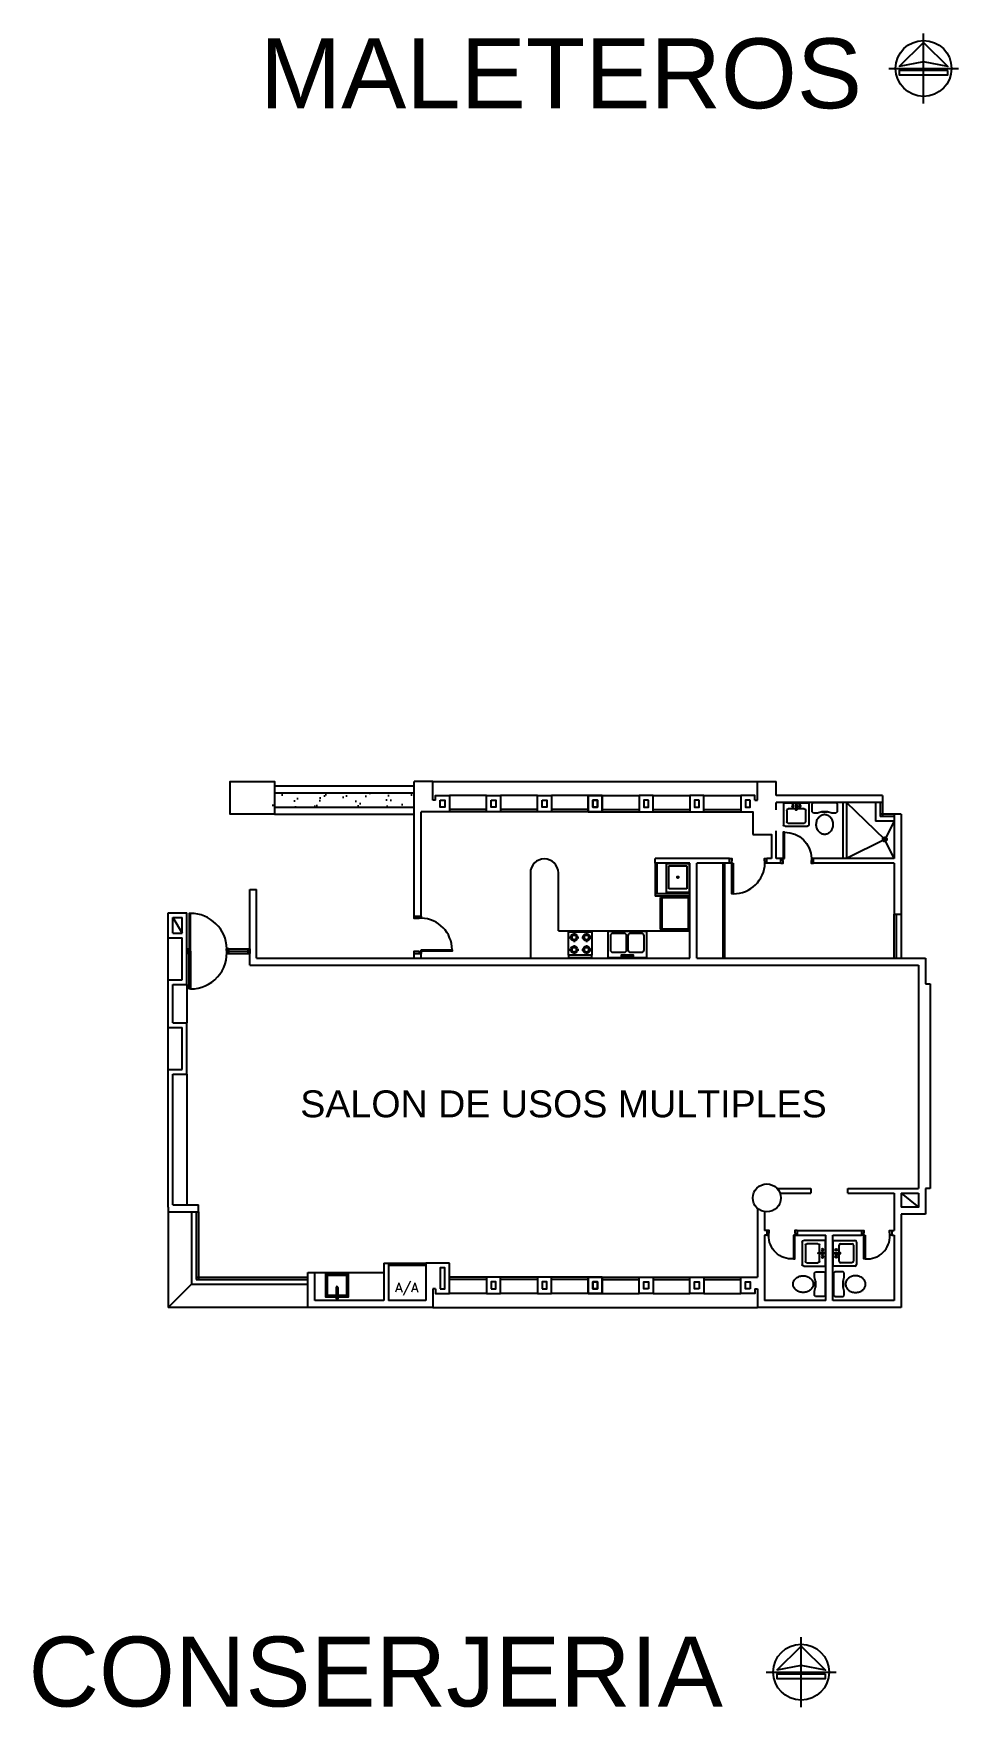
# Model space of a CAD drawing. Header units: millimetres. Extents: x -4638 to 11998, y -5967 to 10626.
# Drawn here: x 2749.27 to 2769.12, y 3328.18 to 3364.09 of the extents above; entities that cross this region are included whole.
import ezdxf

# ---------------------------------------------------------------- set-up
doc = ezdxf.new("R2010")
doc.units = ezdxf.units.MM
for name, color, linetype in [('COLUMNAS', 3, 'Continuous'), ('EQUIP-MOBILIARIO', 253, 'Continuous'), ('HATCH', 7, 'Continuous'), ('PAREDES', 1, 'Continuous'), ('PUERT-VENT', 253, 'Continuous'), ('TEXTO', 4, 'Continuous')]:
    doc.layers.add(name, color=color, linetype=linetype)
doc.layers.add('IGLESIAS', color=210, linetype='Continuous', lineweight=0)
doc.styles.add('esc100', font='romans.shx', dxfattribs={"height": 0.2})
doc.styles.get("Standard").update_dxf_attribs({"font": 'arial.ttf'})

msp = doc.modelspace()

# ---------------------------------------------------------------- texts
msp.add_text('SALON DE USOS MULTIPLES', height=0.57765).set_placement((2754.992, 3340.841))
at = {"char_height": 1.5, "attachment_point": 1}
for s, width, insert in [('MALETEROS', 8.4618, (2754.125, 3363.989)), ('CONSERJERIA', 15.32813, (2749.159, 3329.7))]:
    msp.add_mtext_dynamic_manual_height_columns(s, width=width, gutter_width=1, heights=[0], dxfattribs=dict(at, insert=insert))
at = {"layer": 'TEXTO', "style": 'esc100'}
msp.add_text('A/A', height=0.2, dxfattribs=at).set_placement((2757.03, 3337.087))

# ---------------------------------------------------------------- blocks, each defined once
blk = doc.blocks.new('Norte')
at = {"color": 7}
for p, q in [((0, -0.75), (0, 0.75)), ((-0.75, 0), (0.75, 0))]:
    blk.add_line(p, q, dxfattribs=at)
at = {"color": 3}
for points in [[(-0.523, 0.045), (0, 0.555), (0.523, 0.045), (0, 0.139)], [(0.523, -0.045), (-0.523, -0.045), (-0.523, -0.139), (0.523, -0.139)]]:
    blk.add_lwpolyline(points, close=True, dxfattribs=at)
at = {"color": 7}
blk.add_circle((0, 0), 0.6, dxfattribs=at)
blk = doc.blocks.new('P8015')
at = {"color": 253}
blk.add_lwpolyline([(0.72, 0.15), (0.72, 0.81), (0.75, 0.81), (0.75, 0.15)], close=True, dxfattribs=at)
for points in [[(0, 0.15), (0.04, 0.15), (0.04, 0.1), (0.05, 0.1), (0.05, 0), (0, 0)], [(0.8, 0), (0.75, 0), (0.75, 0.1), (0.76, 0.1), (0.76, 0.15), (0.8, 0.15)]]:
    blk.add_lwpolyline(points, dxfattribs=at)
blk.add_arc((0.717, 0.133), 0.677, 89.7554, 178.5344, dxfattribs=at)
blk = doc.blocks.new('P7010')
at = {"color": 253}
blk.add_lwpolyline([(0.62, 0.1), (0.62, 0.66), (0.65, 0.66), (0.65, 0.1)], close=True, dxfattribs=at)
for points in [[(0, 0.1), (0.04, 0.1), (0.04, 0.05), (0.05, 0.05), (0.05, 0), (0, 0)], [(0.7, 0), (0.65, 0), (0.65, 0.05), (0.66, 0.05), (0.66, 0.1), (0.7, 0.1)]]:
    blk.add_lwpolyline(points, dxfattribs=at)
blk.add_arc((0.617, 0.083), 0.577, 89.7137, 178.2762, dxfattribs=at)
blk = doc.blocks.new('Toilet1')
at = {"color": 253}
for p, q in [((0.051, 0.267), (0.025, 0.241)), ((0.025, 0.241), (0.025, -0.241)), ((0.229, 0.267), (0.051, 0.267)), ((0.254, 0.241), (0.229, 0.267)), ((0.229, 0.063), (0.254, 0.152)), ((0.229, -0.064), (0.229, 0.063)), ((0.229, 0.063), (0.229, -0.064)), ((0.254, 0.152), (0.254, 0.241)), ((0.025, -0.241), (0.051, -0.267)), ((0.051, -0.267), (0.229, -0.267)), ((0.254, -0.152), (0.229, -0.064)), ((0.229, -0.267), (0.254, -0.241)), ((0.254, -0.241), (0.254, -0.152))]:
    blk.add_line(p, q, dxfattribs=at)
blk.add_lwpolyline([(0.711, 0, 0.117036), (0.695, 0.066, 0.104338), (0.648, 0.126, 0.09029), (0.573, 0.168, 0.09898), (0.495, 0.178, 0.08237), (0.411, 0.164, 0.09029), (0.343, 0.126, 0.104338), (0.295, 0.066, 0.117036), (0.279, 0, 0.117036), (0.295, -0.066, 0.104338), (0.343, -0.126, 0.09029), (0.411, -0.164, 0.08237), (0.495, -0.178, 0.08237), (0.58, -0.164, 0.09029), (0.648, -0.126, 0.104338), (0.695, -0.066, 0.117036)], format="xyb", close=True, dxfattribs=at)
blk = doc.blocks.new('Lavam1')
at = {"color": 253}
for p, q in [((-0.275, 0), (-0.275, 0.465)), ((-0.24, 0.5), (0.24, 0.5)), ((-0.205, 0.16), (-0.205, 0.395)), ((-0.17, 0.43), (0.17, 0.43)), ((0.205, 0.395), (0.205, 0.16)), ((0.275, 0.465), (0.275, 0)), ((0.275, 0), (-0.275, 0)), ((-0.01, 0.125), (-0.17, 0.125)), ((-0.01, 0.035), (-0.01, 0.145)), ((0.01, 0.035), (0.01, 0.145)), ((0.17, 0.125), (0.01, 0.125)), ((0.275, 0.165), (0.275, 0.035))]:
    blk.add_line(p, q, dxfattribs=at)
for centre in [(-0.074, 0.064), (0.074, 0.064)]:
    blk.add_circle(centre, 0.0225, dxfattribs=at)
for centre, radius, start, end in [((-0.24, 0.465), 0.035, 90, 180), ((-0.17, 0.395), 0.035, 90, 180), ((0.17, 0.395), 0.035, 0, 90), ((0.24, 0.465), 0.035, 0, 90), ((-0.17, 0.16), 0.035, 180, 270), ((0, 0.145), 0.01, 0, 180), ((0, 0.035), 0.01, 180, 0), ((0.17, 0.16), 0.035, 270, 0)]:
    blk.add_arc(centre, radius, start, end, dxfattribs=at)
blk = doc.blocks.new('P8010')
at = {"color": 253}
blk.add_lwpolyline([(0.72, 0.1), (0.72, 0.76), (0.75, 0.76), (0.75, 0.1)], close=True, dxfattribs=at)
for points in [[(0, 0.1), (0.04, 0.1), (0.04, 0.05), (0.05, 0.05), (0.05, 0), (0, 0)], [(0.8, 0), (0.75, 0), (0.75, 0.05), (0.76, 0.05), (0.76, 0.1), (0.8, 0.1)]]:
    blk.add_lwpolyline(points, dxfattribs=at)
blk.add_arc((0.717, 0.083), 0.677, 89.7554, 178.5344, dxfattribs=at)
blk = doc.blocks.new('Nevera')
at = {"color": 253}
for p, q in [((0.75, 0.9), (0.75, 0)), ((0.8, 0.3), (0.75, 0.3))]:
    blk.add_line(p, q, dxfattribs=at)
blk.add_lwpolyline([(0.8, 0), (0, 0), (0, 0.9), (0.8, 0.9)], close=True, dxfattribs=at)
blk = doc.blocks.new('Cocina1')
at = {"color": 253}
for p, q in [((-0.1, 0), (-0.03, 0)), ((0, 0.1), (0, 0.03)), ((0.03, 0), (0.1, 0)), ((0.166, 0), (0.236, 0)), ((0.266, 0.1), (0.266, 0.03)), ((0.296, 0), (0.366, 0)), ((-0.1, -0.266), (-0.03, -0.266)), ((0, -0.03), (0, -0.1)), ((0, -0.166), (0, -0.236)), ((0, -0.296), (0, -0.366)), ((0.03, -0.266), (0.1, -0.266)), ((0.166, -0.266), (0.236, -0.266)), ((0.266, -0.03), (0.266, -0.1)), ((0.266, -0.166), (0.266, -0.236)), ((0.266, -0.296), (0.266, -0.366)), ((0.296, -0.266), (0.366, -0.266))]:
    blk.add_line(p, q, dxfattribs=at)
blk.add_lwpolyline([(-0.117, -0.383), (-0.117, 0.117), (0.383, 0.117), (0.383, -0.383)], close=True, dxfattribs=at)
blk.add_lwpolyline([(-0.117, -0.381), (-0.117, -0.431), (0.383, -0.431), (0.383, -0.383)], dxfattribs=at)
for centre, radius in [((0, 0), 0.075), ((0, 0), 0.05), ((0.266, 0), 0.075), ((0.266, 0), 0.05), ((0, -0.266), 0.075), ((0, -0.266), 0.05), ((0.266, -0.266), 0.075), ((0.266, -0.266), 0.05)]:
    blk.add_circle(centre, radius, dxfattribs=at)
blk = doc.blocks.new('Lavaplatos')
at = {"color": 253}
for points in [[(-0.42, 0), (-0.42, -0.56), (0.42, -0.56), (0.42, 0)], [(0.125, -0.015), (0.125, -0.055), (-0.125, -0.055), (-0.125, -0.015)]]:
    blk.add_lwpolyline(points, close=True, dxfattribs=at)
for points in [[(-0.31, -0.515), (-0.065, -0.515, 0.414214), (-0.015, -0.465), (-0.015, -0.16, 0.414214), (-0.065, -0.11), (-0.31, -0.11, 0.414214), (-0.36, -0.16), (-0.36, -0.465, 0.414214)], [(0.065, -0.11, 0.414214), (0.015, -0.16), (0.015, -0.465, 0.414214), (0.065, -0.515), (0.31, -0.515, 0.414214), (0.36, -0.465), (0.36, -0.16, 0.414214), (0.31, -0.11)]]:
    blk.add_lwpolyline(points, format="xyb", close=True, dxfattribs=at)
blk = doc.blocks.new('P6510')
at = {"color": 253}
blk.add_lwpolyline([(0.57, 0.1), (0.57, 0.61), (0.6, 0.61), (0.6, 0.1)], close=True, dxfattribs=at)
for points in [[(0, 0.1), (0.04, 0.1), (0.04, 0.05), (0.05, 0.05), (0.05, 0), (0, 0)], [(0.65, 0), (0.6, 0), (0.6, 0.05), (0.61, 0.05), (0.61, 0.1), (0.65, 0.1)]]:
    blk.add_lwpolyline(points, dxfattribs=at)
blk.add_arc((0.534, 0.117), 0.494, 85.8252, 181.9714, dxfattribs=at)
blk = doc.blocks.new('Lavacop')
for points in [[(-0.312, 0.214), (-0.543, 0.214), (-0.543, -0.281), (-0.048, -0.281), (-0.048, 0.214), (-0.277, 0.214)], [(-0.312, 0.179), (-0.508, 0.179), (-0.508, -0.246), (-0.083, -0.246), (-0.083, 0.179), (-0.277, 0.179)], [(-0.312, 0.011), (-0.312, 0.257)], [(-0.277, 0.011), (-0.277, 0.257)]]:
    blk.add_lwpolyline(points)
for centre, start, end in [((-0.295, 0.257), 360, 180), ((-0.295, 0.011), 180, 0)]:
    blk.add_arc(centre, 0.0177, start, end)

# ---------------------------------------------------------------- hatches: boundary and pattern name
at = {"layer": 'HATCH'}
h = msp.add_hatch(dxfattribs=at)
h.set_pattern_fill('AR-SAND', color=256, scale=0.01, angle=90, style=0)
h.set_pattern_definition([(127.5, (-197663.2493, -201436.97083), (-0.48941323733, -0.01600031296), [0, -0.38608, 0, -0.4318, 0, -0.41275]), (97.5, (-197663.2493, -201436.9708), (-0.7168251006, 0.4495232831), [0, -0.20828, 0, -0.34798, 0, -0.13335]), (57.5, (-197663.2493, -201437.28325), (-0.0014371847, 0.79099237024), [0, -0.127, 0, -0.4572, 0, -0.5969]), (47.5, (-197663.2493, -201437.28325), (-0.2229293233, 0.7635564525), [0, -0.0635, 0, -0.29972, 0, -0.3429])])
h.paths.add_polyline_path([(2757.439, 3347.797), (2754.389, 3347.797), (2754.389, 3347.497), (2757.439, 3347.497)])
at = {"layer": 'IGLESIAS'}
h = msp.add_hatch(dxfattribs=at)
h.set_pattern_fill('CROSS', color=256, scale=0.087)
edge = h.paths.add_edge_path()
edge.add_line((3730.069, 2357.962), (3755.991, 2314.762))
edge.add_line((3755.991, 2314.762), (3735.877, 2305.357))
edge.add_line((3735.877, 2305.357), (3663.109, 2259.089))
edge.add_arc((3659.852, 2266.628), 8.212, 212.7492, 293.3676, ccw=False)
edge.add_line((3652.945, 2262.185), (3630.118, 2297.676))
edge.add_arc((3633.724, 2299.995), 4.288, 167.9229, 212.7492, ccw=False)
edge.add_arc((-13601538.129, 23970128.285), 27560067.798, 299.5811042798, 299.5813446189)

# ---------------------------------------------------------------- linework, layer by layer
for p, q in [((2757.439, 3347.947), (2754.439, 3347.947)), ((2757.439, 3347.797), (2754.439, 3347.797)), ((2757.839, 3348.047), (2764.806, 3348.047)), ((2758.989, 3347.747), (2758.197, 3347.747)), ((2760.081, 3347.747), (2759.289, 3347.747)), ((2761.173, 3347.747), (2760.381, 3347.747)), ((2761.473, 3347.747), (2762.265, 3347.747)), ((2762.565, 3347.747), (2763.356, 3347.747)), ((2763.656, 3347.747), (2764.448, 3347.747)), ((2754.439, 3347.497), (2757.439, 3347.497)), ((2754.439, 3347.347), (2757.439, 3347.347)), ((2766.639, 3347.597), (2766.639, 3346.397)), ((2766.719, 3347.597), (2766.719, 3346.397)), ((2767.339, 3347.597), (2767.339, 3347.197)), ((2767.739, 3347.197), (2767.339, 3347.197)), ((2763.356, 3345.639), (2762.606, 3345.639)), ((2762.606, 3345.639), (2762.606, 3345.589)), ((2763.356, 3345.589), (2762.606, 3345.589)), ((2767.889, 3345.197), (2767.889, 3344.254)), ((2752.256, 3345.129), (2752.456, 3344.792)), ((2752.156, 3343.792), (2752.156, 3344.692)), ((2752.556, 3343.692), (2752.556, 3342.867)), ((2752.156, 3341.867), (2752.156, 3342.767)), ((2767.889, 3339.212), (2768.262, 3338.912)), ((2752.156, 3338.812), (2752.156, 3336.762)), ((2758.989, 3337.062), (2758.197, 3337.062)), ((2760.081, 3337.062), (2759.289, 3337.062)), ((2761.173, 3337.062), (2760.381, 3337.062)), ((2761.473, 3337.062), (2762.265, 3337.062)), ((2762.565, 3337.062), (2763.356, 3337.062)), ((2763.656, 3337.062), (2764.448, 3337.062)), ((2755.156, 3336.762), (2752.156, 3336.762))]:
    msp.add_line(p, q)
at = {"color": 253}
for p, q in [((2767.538, 3346.803), (2766.719, 3347.597)), ((2767.739, 3347.197), (2767.538, 3346.803)), ((2767.538, 3346.803), (2766.719, 3346.397)), ((2767.739, 3346.397), (2767.538, 3346.803)), ((2759.931, 3346.085), (2759.931, 3344.243)), ((2760.531, 3344.843), (2760.531, 3346.085)), ((2760.531, 3344.843), (2763.356, 3344.843)), ((2752.556, 3341.767), (2752.556, 3338.962)), ((2752.656, 3338.812), (2752.656, 3337.262)), ((2755.306, 3337.512), (2756.789, 3337.512)), ((2752.656, 3337.262), (2752.156, 3336.762)), ((2752.656, 3337.262), (2755.156, 3337.262)), ((2757.839, 3336.762), (2764.806, 3336.762))]:
    msp.add_line(p, q, dxfattribs=at)
for points in [[(2752.636, 3344.406), (2752.636, 3345.215), (2752.606, 3345.215), (2752.606, 3344.406)], [(2752.636, 3344.404), (2752.636, 3343.595), (2752.606, 3343.595), (2752.606, 3344.404)]]:
    msp.add_lwpolyline(points, close=True, dxfattribs=at)
for points in [[(2752.556, 3344.455), (2752.596, 3344.455), (2752.596, 3344.355), (2752.556, 3344.355)], [(2753.456, 3344.455), (2753.416, 3344.455), (2753.416, 3344.355), (2753.456, 3344.355)]]:
    msp.add_lwpolyline(points, dxfattribs=at)
msp.add_circle((2767.538, 3346.803), 0.0458, dxfattribs=at)
for centre, radius, start, end in [((2760.231, 3346.085), 0.3, 0, 180), ((2752.639, 3344.438), 0.777, 1.2746, 90.2135), ((2752.639, 3344.372), 0.777, 269.7865, 6.1082)]:
    msp.add_arc(centre, radius, start, end, dxfattribs=at)
at = {"layer": 'COLUMNAS'}
msp.add_lwpolyline([(2754.439, 3347.347), (2753.489, 3347.347), (2753.489, 3348.047), (2754.439, 3348.047), (2754.439, 3347.347)], dxfattribs=at)
msp.add_circle((2765.006, 3339.112), 0.3, dxfattribs=at)
at = {"layer": 'EQUIP-MOBILIARIO', "color": 253}
for p, q in [((2762.85, 3346.287), (2763.34, 3346.287)), ((2762.85, 3345.667), (2762.85, 3346.287)), ((2763.34, 3346.287), (2763.34, 3345.667)), ((2762.9, 3346.237), (2763.29, 3346.237)), ((2762.9, 3345.744), (2762.9, 3346.237)), ((2763.29, 3346.237), (2763.29, 3345.744)), ((2763.34, 3345.667), (2762.85, 3345.667)), ((2763.29, 3345.744), (2762.9, 3345.744))]:
    msp.add_line(p, q, dxfattribs=at)
msp.add_circle((2763.095, 3345.992), 0.017, dxfattribs=at)
at = {"layer": 'PAREDES'}
for p, q in [((2757.439, 3345.154), (2757.439, 3348.047)), ((2757.839, 3348.047), (2757.439, 3348.047)), ((2757.839, 3347.647), (2757.839, 3348.047)), ((2764.806, 3347.647), (2764.806, 3348.047)), ((2764.806, 3348.047), (2765.206, 3348.047)), ((2765.206, 3347.747), (2765.206, 3348.047)), ((2767.489, 3347.747), (2765.206, 3347.747)), ((2767.489, 3347.747), (2767.489, 3347.597)), ((2757.589, 3345.154), (2757.589, 3347.397)), ((2757.897, 3347.647), (2757.839, 3347.647)), ((2764.748, 3347.647), (2764.806, 3347.647)), ((2767.489, 3347.597), (2765.206, 3347.597)), ((2765.206, 3347.436), (2765.206, 3347.597)), ((2767.739, 3347.347), (2767.739, 3346.397)), ((2767.889, 3347.347), (2767.739, 3347.347)), ((2767.889, 3347.347), (2767.889, 3345.197)), ((2765.206, 3346.397), (2765.206, 3346.988)), ((2764.206, 3346.397), (2762.606, 3346.397)), ((2762.606, 3346.297), (2762.606, 3346.397)), ((2763.356, 3346.297), (2762.606, 3346.297)), ((2763.356, 3344.254), (2763.356, 3346.297)), ((2764.206, 3346.297), (2763.506, 3346.297)), ((2763.506, 3344.254), (2763.506, 3346.297)), ((2764.206, 3346.297), (2764.206, 3346.397)), ((2765.106, 3346.397), (2765.006, 3346.397)), ((2765.006, 3346.297), (2765.006, 3346.397)), ((2765.306, 3346.297), (2765.006, 3346.297)), ((2765.306, 3346.397), (2765.206, 3346.397)), ((2765.306, 3346.297), (2765.306, 3346.397)), ((2767.739, 3346.397), (2766.006, 3346.397)), ((2766.006, 3346.297), (2766.006, 3346.397)), ((2767.739, 3346.297), (2766.006, 3346.297)), ((2767.739, 3346.297), (2767.739, 3345.197)), ((2753.906, 3344.104), (2753.906, 3345.729)), ((2753.906, 3345.729), (2754.056, 3345.729)), ((2754.056, 3344.254), (2754.056, 3345.729)), ((2752.156, 3345.229), (2752.556, 3345.229)), ((2752.156, 3344.692), (2752.156, 3345.229)), ((2752.556, 3343.692), (2752.556, 3345.229)), ((2767.739, 3345.197), (2767.889, 3345.197)), ((2752.256, 3345.129), (2752.456, 3345.129)), ((2752.256, 3344.792), (2752.256, 3345.129)), ((2752.456, 3344.792), (2752.456, 3345.129)), ((2757.439, 3345.154), (2757.589, 3345.154)), ((2752.156, 3344.692), (2752.456, 3344.692)), ((2752.256, 3344.792), (2752.456, 3344.792)), ((2752.456, 3343.792), (2752.456, 3344.692)), ((2757.439, 3344.254), (2757.439, 3344.354)), ((2757.589, 3344.254), (2757.589, 3344.354)), ((2768.262, 3344.104), (2768.262, 3339.312)), ((2768.412, 3344.254), (2768.412, 3343.704)), ((2752.156, 3342.767), (2752.156, 3343.792)), ((2752.156, 3343.792), (2752.456, 3343.792)), ((2752.256, 3342.867), (2752.256, 3343.692)), ((2752.256, 3343.692), (2752.556, 3343.692)), ((2768.412, 3343.704), (2768.512, 3343.704)), ((2768.512, 3343.704), (2768.512, 3339.312)), ((2752.156, 3342.767), (2752.456, 3342.767)), ((2752.256, 3342.867), (2752.556, 3342.867)), ((2752.456, 3341.867), (2752.456, 3342.767)), ((2752.556, 3341.767), (2752.556, 3342.867)), ((2752.156, 3338.912), (2752.156, 3341.867)), ((2752.156, 3341.867), (2752.456, 3341.867)), ((2752.256, 3338.962), (2752.256, 3341.767)), ((2752.256, 3341.767), (2752.556, 3341.767)), ((2765.23, 3339.312), (2765.948, 3339.312)), ((2765.289, 3339.212), (2765.948, 3339.212)), ((2765.948, 3339.312), (2765.948, 3339.212)), ((2766.748, 3339.312), (2768.262, 3339.312)), ((2766.748, 3339.212), (2766.748, 3339.312)), ((2766.748, 3339.212), (2767.739, 3339.212)), ((2767.739, 3339.212), (2767.739, 3338.412)), ((2767.889, 3339.212), (2767.889, 3338.912)), ((2767.889, 3339.212), (2768.262, 3339.212)), ((2768.512, 3339.312), (2768.412, 3339.312)), ((2768.412, 3339.312), (2768.412, 3338.762)), ((2752.156, 3338.912), (2752.156, 3338.812)), ((2752.156, 3338.812), (2752.806, 3338.812)), ((2752.256, 3338.962), (2752.806, 3338.962)), ((2752.806, 3338.812), (2752.806, 3338.962)), ((2764.806, 3338.888), (2764.806, 3337.412)), ((2764.956, 3338.816), (2764.956, 3338.412)), ((2767.889, 3338.762), (2767.889, 3336.762)), ((2768.412, 3338.762), (2767.889, 3338.762)), ((2765.006, 3338.412), (2764.956, 3338.412)), ((2765.006, 3338.412), (2765.006, 3338.312)), ((2765.656, 3338.412), (2765.656, 3338.312)), ((2765.656, 3338.412), (2767.039, 3338.412)), ((2767.039, 3338.412), (2767.039, 3338.312)), ((2767.689, 3338.412), (2767.689, 3338.312)), ((2767.689, 3338.412), (2767.739, 3338.412)), ((2764.956, 3338.312), (2764.956, 3336.912)), ((2765.006, 3338.312), (2764.956, 3338.312)), ((2765.656, 3338.312), (2766.273, 3338.312)), ((2766.273, 3336.912), (2766.273, 3338.312)), ((2766.423, 3338.312), (2767.039, 3338.312)), ((2766.423, 3336.912), (2766.423, 3338.312)), ((2767.689, 3338.312), (2767.739, 3338.312)), ((2767.739, 3338.312), (2767.739, 3336.912)), ((2756.789, 3337.712), (2756.789, 3336.912)), ((2756.789, 3337.712), (2756.889, 3337.712)), ((2756.889, 3337.712), (2756.889, 3336.912)), ((2757.689, 3337.712), (2757.689, 3336.912)), ((2755.156, 3337.512), (2755.306, 3337.512)), ((2757.839, 3337.162), (2757.839, 3336.762)), ((2757.897, 3337.162), (2757.839, 3337.162)), ((2764.748, 3337.162), (2764.806, 3337.162)), ((2764.806, 3337.162), (2764.806, 3336.762)), ((2757.839, 3336.762), (2755.156, 3336.762)), ((2756.789, 3336.912), (2755.306, 3336.912)), ((2757.689, 3336.912), (2756.889, 3336.912))]:
    msp.add_line(p, q, dxfattribs=at)
for points in [[(2757.897, 3347.647), (2757.897, 3347.747), (2758.197, 3347.747), (2758.197, 3347.397), (2757.589, 3347.397)], [(2764.748, 3347.647), (2764.748, 3347.747), (2764.448, 3347.747), (2764.448, 3347.397), (2764.706, 3347.397), (2764.706, 3346.912)], [(2764.706, 3346.912), (2765.106, 3346.912), (2765.106, 3346.397)], [(2753.906, 3344.104), (2768.262, 3344.104)], [(2754.056, 3344.254), (2763.356, 3344.254)], [(2757.439, 3344.354), (2757.589, 3344.354)], [(2763.506, 3344.254), (2768.412, 3344.254)], [(2768.262, 3339.212), (2768.262, 3338.912), (2767.889, 3338.912)], [(2768.262, 3338.912), (2767.889, 3338.912)], [(2758.197, 3337.712), (2757.689, 3337.712)], [(2758.197, 3337.062), (2758.197, 3337.712)], [(2755.156, 3336.762), (2755.156, 3337.512)], [(2755.306, 3336.912), (2755.306, 3337.512)], [(2764.748, 3337.162), (2764.748, 3337.062), (2764.448, 3337.062), (2764.448, 3337.412), (2764.806, 3337.412)], [(2757.897, 3337.162), (2757.897, 3337.062), (2758.197, 3337.062)], [(2767.889, 3336.762), (2764.806, 3336.762)], [(2766.273, 3336.912), (2764.956, 3336.912)], [(2767.739, 3336.912), (2766.423, 3336.912)]]:
    msp.add_lwpolyline(points, dxfattribs=at)
for points in [[(2758.989, 3347.747), (2759.289, 3347.747), (2759.289, 3347.397), (2758.989, 3347.397)], [(2760.081, 3347.747), (2760.381, 3347.747), (2760.381, 3347.397), (2760.081, 3347.397)], [(2761.473, 3347.747), (2761.173, 3347.747), (2761.173, 3347.397), (2761.473, 3347.397)], [(2761.173, 3347.747), (2761.473, 3347.747), (2761.473, 3347.397), (2761.173, 3347.397)], [(2762.565, 3347.747), (2762.265, 3347.747), (2762.265, 3347.397), (2762.565, 3347.397)], [(2763.656, 3347.747), (2763.356, 3347.747), (2763.356, 3347.397), (2763.656, 3347.397)], [(2757.997, 3347.647), (2758.097, 3347.647), (2758.097, 3347.497), (2757.997, 3347.497)], [(2759.089, 3347.647), (2759.189, 3347.647), (2759.189, 3347.497), (2759.089, 3347.497)], [(2760.181, 3347.647), (2760.281, 3347.647), (2760.281, 3347.497), (2760.181, 3347.497)], [(2761.373, 3347.647), (2761.273, 3347.647), (2761.273, 3347.497), (2761.373, 3347.497)], [(2761.273, 3347.647), (2761.373, 3347.647), (2761.373, 3347.497), (2761.273, 3347.497)], [(2762.465, 3347.647), (2762.365, 3347.647), (2762.365, 3347.497), (2762.465, 3347.497)], [(2763.556, 3347.647), (2763.456, 3347.647), (2763.456, 3347.497), (2763.556, 3347.497)], [(2764.648, 3347.647), (2764.548, 3347.647), (2764.548, 3347.497), (2764.648, 3347.497)], [(2757.997, 3337.162), (2758.097, 3337.162), (2758.097, 3337.612), (2757.997, 3337.612)], [(2758.989, 3337.062), (2759.289, 3337.062), (2759.289, 3337.412), (2758.989, 3337.412)], [(2759.089, 3337.162), (2759.189, 3337.162), (2759.189, 3337.312), (2759.089, 3337.312)], [(2760.081, 3337.062), (2760.381, 3337.062), (2760.381, 3337.412), (2760.081, 3337.412)], [(2760.181, 3337.162), (2760.281, 3337.162), (2760.281, 3337.312), (2760.181, 3337.312)], [(2761.473, 3337.062), (2761.173, 3337.062), (2761.173, 3337.412), (2761.473, 3337.412)], [(2761.173, 3337.062), (2761.473, 3337.062), (2761.473, 3337.412), (2761.173, 3337.412)], [(2761.373, 3337.162), (2761.273, 3337.162), (2761.273, 3337.312), (2761.373, 3337.312)], [(2761.273, 3337.162), (2761.373, 3337.162), (2761.373, 3337.312), (2761.273, 3337.312)], [(2762.565, 3337.062), (2762.265, 3337.062), (2762.265, 3337.412), (2762.565, 3337.412)], [(2762.465, 3337.162), (2762.365, 3337.162), (2762.365, 3337.312), (2762.465, 3337.312)], [(2763.656, 3337.062), (2763.356, 3337.062), (2763.356, 3337.412), (2763.656, 3337.412)], [(2763.556, 3337.162), (2763.456, 3337.162), (2763.456, 3337.312), (2763.556, 3337.312)], [(2764.648, 3337.162), (2764.548, 3337.162), (2764.548, 3337.312), (2764.648, 3337.312)]]:
    msp.add_lwpolyline(points, close=True, dxfattribs=at)
at = {"layer": 'PUERT-VENT'}
for p, q in [((2758.989, 3347.447), (2758.197, 3347.447)), ((2758.989, 3347.397), (2758.197, 3347.397)), ((2760.081, 3347.447), (2759.289, 3347.447)), ((2760.081, 3347.397), (2759.289, 3347.397)), ((2761.173, 3347.447), (2760.381, 3347.447)), ((2761.173, 3347.397), (2760.381, 3347.397)), ((2761.473, 3347.447), (2762.265, 3347.447)), ((2761.473, 3347.397), (2762.265, 3347.397)), ((2762.565, 3347.447), (2763.356, 3347.447)), ((2762.565, 3347.397), (2763.356, 3347.397)), ((2763.656, 3347.447), (2764.448, 3347.447)), ((2763.656, 3347.397), (2764.448, 3347.397)), ((2767.439, 3347.597), (2767.439, 3347.297)), ((2767.739, 3347.347), (2767.439, 3347.347)), ((2767.489, 3347.597), (2767.489, 3347.297)), ((2767.739, 3347.297), (2767.439, 3347.297)), ((2762.606, 3346.297), (2762.606, 3345.639)), ((2762.646, 3346.297), (2762.646, 3345.639)), ((2764.066, 3344.254), (2764.066, 3346.297)), ((2764.106, 3344.254), (2764.106, 3346.297)), ((2762.606, 3345.978), (2762.646, 3345.978)), ((2764.066, 3345.275), (2764.106, 3345.275)), ((2767.739, 3344.254), (2767.739, 3345.197)), ((2767.789, 3344.254), (2767.789, 3345.197)), ((2752.556, 3344.355), (2752.556, 3344.455)), ((2753.456, 3344.355), (2753.456, 3344.455)), ((2753.456, 3344.455), (2753.866, 3344.455)), ((2753.456, 3344.405), (2753.866, 3344.405)), ((2753.456, 3344.355), (2753.866, 3344.355)), ((2753.866, 3344.455), (2753.866, 3344.355)), ((2753.866, 3344.455), (2753.906, 3344.455)), ((2753.866, 3344.355), (2753.906, 3344.355)), ((2753.906, 3344.455), (2753.906, 3344.355)), ((2752.756, 3338.812), (2752.756, 3337.362)), ((2752.806, 3338.812), (2752.806, 3337.362)), ((2757.289, 3337.672), (2757.289, 3337.712)), ((2752.756, 3337.412), (2755.156, 3337.412)), ((2752.756, 3337.362), (2755.156, 3337.362)), ((2758.989, 3337.412), (2758.197, 3337.412)), ((2758.989, 3337.362), (2758.197, 3337.362)), ((2760.081, 3337.412), (2759.289, 3337.412)), ((2760.081, 3337.362), (2759.289, 3337.362)), ((2761.173, 3337.412), (2760.381, 3337.412)), ((2761.173, 3337.362), (2760.381, 3337.362)), ((2761.473, 3337.412), (2762.265, 3337.412)), ((2761.473, 3337.362), (2762.265, 3337.362)), ((2762.565, 3337.412), (2763.356, 3337.412)), ((2762.565, 3337.362), (2763.356, 3337.362)), ((2763.656, 3337.412), (2764.448, 3337.412)), ((2763.656, 3337.362), (2764.448, 3337.362))]:
    msp.add_line(p, q, dxfattribs=at)
at = {"layer": 'PUERT-VENT', "color": 253}
for p, q in [((2756.889, 3337.712), (2757.689, 3337.712)), ((2756.889, 3337.672), (2757.689, 3337.672))]:
    msp.add_line(p, q, dxfattribs=at)

# ---------------------------------------------------------------- block references
at = {"layer": 'EQUIP-MOBILIARIO', "xscale": -1}
for name, p, rotation in [('Lavam1', (2765.637, 3347.584), 180), ('Toilet1', (2766.246, 3347.621), 90), ('Lavam1', (2766.263, 3337.925), 90)]:
    msp.add_blockref(name, p, dxfattribs=dict(at, rotation=rotation))
at = {"layer": 'EQUIP-MOBILIARIO', "xscale": 0.75, "yscale": 0.75, "zscale": 0.75, "rotation": 180}
msp.add_blockref('Nevera', (2763.321, 3345.555), dxfattribs=at)
at = {"layer": 'EQUIP-MOBILIARIO'}
for name, p in [('Cocina1', (2760.869, 3344.702)), ('Toilet1', (2766.415, 3337.262))]:
    msp.add_blockref(name, p, dxfattribs=at)
for name, p, rotation in [('Lavaplatos', (2762.01, 3344.271), 180), ('Lavam1', (2766.433, 3337.925), 270), ('Lavacop', (2755.487, 3337.202), 180)]:
    msp.add_blockref(name, p, dxfattribs=dict(at, rotation=rotation))
at = {"layer": 'EQUIP-MOBILIARIO', "xscale": -1}
msp.add_blockref('Toilet1', (2766.281, 3337.262), dxfattribs=at)
at = {"layer": 'PUERT-VENT', "xscale": -1}
msp.add_blockref('P7010', (2766.006, 3346.297), dxfattribs=at)
at = {"layer": 'PUERT-VENT'}
for name, p, rotation in [('P8010', (2765.006, 3346.397), 180), ('P8015', (2757.439, 3345.154), 270), ('P6510', (2767.689, 3338.412), 180)]:
    msp.add_blockref(name, p, dxfattribs=dict(at, rotation=rotation))
at = {"layer": 'PUERT-VENT', "xscale": -1, "rotation": 180}
msp.add_blockref('P6510', (2765.006, 3338.412), dxfattribs=at)
at = {"layer": 'TEXTO'}
for p in [(2768.371, 3363.344), (2765.743, 3328.938)]:
    msp.add_blockref('Norte', p, dxfattribs=at)

msp.set_redraw_order([(e.dxf.handle, doc.entitydb.next_handle()) for e in msp.query("TEXT MTEXT ATTDEF DIMENSION ARC_DIMENSION")])  # texts and dimensions are drawn at this point

doc.saveas('drawing.dxf')
